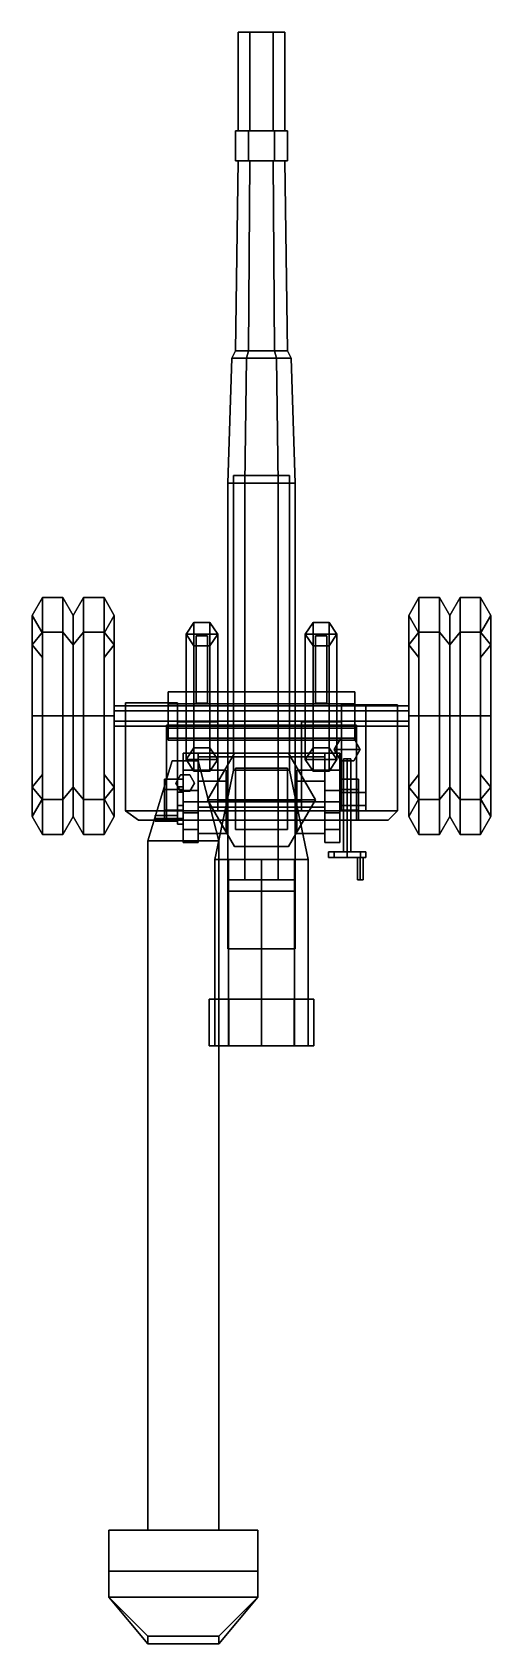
# Model space of a CAD drawing. Header units: millimetres. Extents: x -1.23 to 7, y -4.76 to 3.89.
# Drawn here: x -1.23 to 1.23, y -4.76 to 3.89 of the extents above.
import ezdxf

# ---------------------------------------------------------------- set-up
doc = ezdxf.new("R2010")
doc.units = ezdxf.units.MM
for name, color, linetype in [('gun', 1, 'Continuous'), ('shield', 4, 'Continuous'), ('sleeve', 5, 'Continuous'), ('support', 6, 'Continuous'), ('turret', 3, 'Continuous'), ('wheels', 2, 'Continuous')]:
    doc.layers.add(name, color=color, linetype=linetype)

msp = doc.modelspace()

# ---------------------------------------------------------------- linework, layer by layer
for points in [[(-0.3625, 0.7222, 0.9754), (-0.405, 0.6596, 0.9368), (-0.405, -0.0129, 2.0259), (-0.3625, 0.0498, 2.0646)], [(-0.3625, 0.7222, 0.9754), (-0.2775, 0.7222, 0.9754), (-0.235, 0.6596, 0.9368), (-0.405, 0.6596, 0.9368)], [(-0.2775, 0.7222, 0.9754), (-0.3625, 0.7222, 0.9754), (-0.3625, 0.0498, 2.0646), (-0.2775, 0.0498, 2.0646)], [(-0.235, 0.6596, 0.9368), (-0.2775, 0.7222, 0.9754), (-0.2775, 0.0498, 2.0646), (-0.235, -0.0129, 2.0259)], [(0.2775, 0.7222, 0.9754), (0.235, 0.6596, 0.9368), (0.235, -0.0129, 2.0259), (0.2775, 0.0498, 2.0646)], [(0.2775, 0.7222, 0.9754), (0.3625, 0.7222, 0.9754), (0.405, 0.6596, 0.9368), (0.235, 0.6596, 0.9368)], [(0.3625, 0.7222, 0.9754), (0.2775, 0.7222, 0.9754), (0.2775, 0.0498, 2.0646), (0.3625, 0.0498, 2.0646)], [(0.405, 0.6596, 0.9368), (0.3625, 0.7222, 0.9754), (0.3625, 0.0498, 2.0646), (0.405, -0.0129, 2.0259)], [(-0.405, 0.6596, 0.9368), (-0.3625, 0.5969, 0.8981), (-0.3625, -0.0755, 1.9873), (-0.405, -0.0129, 2.0259)], [(-0.405, 0.6596, 0.9368), (-0.235, 0.6596, 0.9368), (-0.2775, 0.5969, 0.8981), (-0.3625, 0.5969, 0.8981)], [(-0.29, 0.65, 0.93), (-0.29, 0.65, 0.83), (-0.35, 0.65, 0.83), (-0.35, 0.65, 0.93)], [(-0.35, 0.65, 0.83), (-0.35, 0.35, 0.65), (-0.35, 0.29, 0.76), (-0.35, 0.65, 0.93)], [(-0.29, 0.65, 0.83), (-0.29, 0.35, 0.65), (-0.35, 0.35, 0.65), (-0.35, 0.65, 0.83)], [(-0.35, 0.65, 0.93), (-0.35, 0.29, 0.76), (-0.29, 0.29, 0.76), (-0.29, 0.65, 0.93)], [(-0.29, 0.29, 0.76), (-0.29, 0.35, 0.65), (-0.29, 0.65, 0.83), (-0.29, 0.65, 0.93)], [(-0.2775, 0.5969, 0.8981), (-0.235, 0.6596, 0.9368), (-0.235, -0.0129, 2.0259), (-0.2775, -0.0755, 1.9873)], [(0.235, 0.6596, 0.9368), (0.2775, 0.5969, 0.8981), (0.2775, -0.0755, 1.9873), (0.235, -0.0129, 2.0259)], [(0.235, 0.6596, 0.9368), (0.405, 0.6596, 0.9368), (0.3625, 0.5969, 0.8981), (0.2775, 0.5969, 0.8981)], [(0.29, 0.65, 0.93), (0.29, 0.29, 0.76), (0.35, 0.29, 0.76), (0.35, 0.65, 0.93)], [(0.35, 0.65, 0.93), (0.35, 0.65, 0.83), (0.29, 0.65, 0.83), (0.29, 0.65, 0.93)], [(0.29, 0.65, 0.83), (0.29, 0.35, 0.65), (0.29, 0.29, 0.76), (0.29, 0.65, 0.93)], [(0.35, 0.65, 0.83), (0.35, 0.35, 0.65), (0.29, 0.35, 0.65), (0.29, 0.65, 0.83)], [(0.35, 0.29, 0.76), (0.35, 0.35, 0.65), (0.35, 0.65, 0.83), (0.35, 0.65, 0.93)], [(0.3625, 0.5969, 0.8981), (0.405, 0.6596, 0.9368), (0.405, -0.0129, 2.0259), (0.3625, -0.0755, 1.9873)], [(-0.3625, 0.5969, 0.8981), (-0.2775, 0.5969, 0.8981), (-0.2775, -0.0755, 1.9873), (-0.3625, -0.0755, 1.9873)], [(0.2775, 0.5969, 0.8981), (0.3625, 0.5969, 0.8981), (0.3625, -0.0755, 1.9873), (0.2775, -0.0755, 1.9873)], [(0.5, 0.285, 0.7626), (0.5, 0.35, 0.65), (-0.5, 0.35, 0.65), (-0.5, 0.285, 0.7626)], [(0.5, 0.35, 0.65), (0.5, 0.285, 0.5374), (-0.5, 0.285, 0.5374), (-0.5, 0.35, 0.65)], [(-0.5, 0.155, 0.7626), (-0.5, 0.285, 0.7626), (-0.5, 0.35, 0.65), (-0.5, 0.09, 0.65)], [(-0.5, 0.09, 0.65), (-0.5, 0.35, 0.65), (-0.5, 0.285, 0.5374), (-0.5, 0.155, 0.5374)], [(0.5, 0.09, 0.65), (0.5, 0.35, 0.65), (0.5, 0.285, 0.7626), (0.5, 0.155, 0.7626)], [(0.5, 0.155, 0.5374), (0.5, 0.285, 0.5374), (0.5, 0.35, 0.65), (0.5, 0.09, 0.65)], [(0.5, 0.155, 0.7626), (0.5, 0.285, 0.7626), (-0.5, 0.285, 0.7626), (-0.5, 0.155, 0.7626)], [(0.5, 0.285, 0.5374), (0.5, 0.155, 0.5374), (-0.5, 0.155, 0.5374), (-0.5, 0.285, 0.5374)], [(-0.51, 0.17, 0.51), (-0.51, -0.34, 0.51), (-0.51, -0.34, 0.64), (-0.51, 0.1, 0.64)], [(0.51, 0.1, 0.64), (0.51, 0.17, 0.51), (-0.51, 0.17, 0.51), (-0.51, 0.1, 0.64)], [(0.51, 0.17, 0.51), (0.51, -0.34, 0.51), (-0.51, -0.34, 0.51), (-0.51, 0.17, 0.51)], [(-0.51, 0.1, 0.64), (-0.51, -0.34, 0.64), (0.51, -0.34, 0.64), (0.51, 0.1, 0.64)], [(0.5, 0.09, 0.65), (0.5, 0.155, 0.7626), (-0.5, 0.155, 0.7626), (-0.5, 0.09, 0.65)], [(0.5, 0.155, 0.5374), (0.5, 0.09, 0.65), (-0.5, 0.09, 0.65), (-0.5, 0.155, 0.5374)], [(0.425, 0.1006, 0.64), (0.39, 0.04, 0.64), (0.39, 0.04, 1.22), (0.425, 0.1006, 1.22)], [(0.39, 0.04, 1.22), (0.53, 0.04, 1.22), (0.495, 0.1006, 1.22), (0.425, 0.1006, 1.22)], [(0.495, 0.1006, 0.64), (0.425, 0.1006, 0.64), (0.425, 0.1006, 1.22), (0.495, 0.1006, 1.22)], [(0.53, 0.04, 0.64), (0.495, 0.1006, 0.64), (0.495, 0.1006, 1.22), (0.53, 0.04, 1.22)], [(0.51, -0.34, 0.64), (0.51, -0.34, 0.51), (0.51, 0.17, 0.51), (0.51, 0.1, 0.64)], [(-0.405, -0.0129, 2.0259), (-0.235, -0.0129, 2.0259), (-0.2775, 0.0498, 2.0646), (-0.3625, 0.0498, 2.0646)], [(0.235, -0.0129, 2.0259), (0.405, -0.0129, 2.0259), (0.3625, 0.0498, 2.0646), (0.2775, 0.0498, 2.0646)], [(0.39, 0.04, 0.64), (0.425, -0.0206, 0.64), (0.425, -0.0206, 1.22), (0.39, 0.04, 1.22)], [(0.425, -0.0206, 1.22), (0.495, -0.0206, 1.22), (0.53, 0.04, 1.22), (0.39, 0.04, 1.22)], [(0.495, -0.0206, 0.64), (0.53, 0.04, 0.64), (0.53, 0.04, 1.22), (0.495, -0.0206, 1.22)], [(0.53, 0.04, 0.64), (0.51, 0.0746, 0.64), (0.51, 0.0054, 0.64)], [(-0.3625, -0.0755, 1.9873), (-0.2775, -0.0755, 1.9873), (-0.235, -0.0129, 2.0259), (-0.405, -0.0129, 2.0259)], [(0.14, -0.06, 0.8), (0.14, -0.06, 0.64), (-0.14, -0.06, 0.64), (-0.14, -0.06, 0.8)], [(-0.14, -0.06, 0.64), (-0.14, -0.39, 0.64), (-0.14, -0.39, 0.8), (-0.14, -0.06, 0.8)], [(0.14, -0.06, 0.64), (0.14, -0.39, 0.64), (-0.14, -0.39, 0.64), (-0.14, -0.06, 0.64)], [(-0.14, -0.06, 0.8), (-0.14, -0.39, 0.8), (0.14, -0.39, 0.8), (0.14, -0.06, 0.8)], [(0.14, -0.39, 0.8), (0.14, -0.39, 0.64), (0.14, -0.06, 0.64), (0.14, -0.06, 0.8)], [(0.2775, -0.0755, 1.9873), (0.3625, -0.0755, 1.9873), (0.405, -0.0129, 2.0259), (0.235, -0.0129, 2.0259)], [(0.425, -0.0206, 0.64), (0.495, -0.0206, 0.64), (0.495, -0.0206, 1.22), (0.425, -0.0206, 1.22)], [(0.46, -0.01, 1.17), (0.44, -0.01, 1.15), (0.44, -0.51, 1.15), (0.46, -0.51, 1.17)], [(0.44, -0.01, 1.15), (0.46, -0.01, 1.13), (0.46, -0.51, 1.13), (0.44, -0.51, 1.15)], [(0.48, -0.01, 1.15), (0.46, -0.01, 1.17), (0.46, -0.51, 1.17), (0.48, -0.51, 1.15)], [(0.46, -0.01, 1.13), (0.48, -0.01, 1.15), (0.48, -0.51, 1.15), (0.46, -0.51, 1.13)], [(-0.42, -0.1893, 1.2207), (-0.42, -0.16, 1.15), (-0.45, -0.16, 1.15), (-0.45, -0.1893, 1.2207)], [(-0.42, -0.16, 1.15), (-0.42, -0.1893, 1.0793), (-0.45, -0.1893, 1.0793), (-0.45, -0.16, 1.15)], [(-0.45, -0.26, 1.25), (-0.45, -0.1893, 1.2207), (-0.45, -0.16, 1.15), (-0.45, -0.3307, 1.2207)], [(-0.45, -0.3307, 1.2207), (-0.45, -0.16, 1.15), (-0.45, -0.1893, 1.0793), (-0.45, -0.36, 1.15)], [(-0.42, -0.26, 1.25), (-0.42, -0.1893, 1.2207), (-0.45, -0.1893, 1.2207), (-0.45, -0.26, 1.25)], [(-0.42, -0.1893, 1.0793), (-0.42, -0.26, 1.05), (-0.45, -0.26, 1.05), (-0.45, -0.1893, 1.0793)], [(-0.45, -0.36, 1.15), (-0.45, -0.1893, 1.0793), (-0.45, -0.26, 1.05), (-0.45, -0.3307, 1.0793)], [(-0.45, -0.33, 1.165), (-0.45, -0.315, 1.15), (-0.57, -0.315, 1.15), (-0.57, -0.33, 1.165)], [(-0.45, -0.315, 1.15), (-0.45, -0.33, 1.135), (-0.57, -0.33, 1.135), (-0.57, -0.315, 1.15)], [(-0.57, -0.345, 1.15), (-0.57, -0.33, 1.165), (-0.57, -0.315, 1.15), (-0.57, -0.33, 1.135)], [(-0.45, -0.345, 1.15), (-0.45, -0.33, 1.165), (-0.57, -0.33, 1.165), (-0.57, -0.345, 1.15)], [(-0.45, -0.33, 1.135), (-0.45, -0.345, 1.15), (-0.57, -0.345, 1.15), (-0.57, -0.33, 1.135)], [(-0.51, -0.34, 0.64), (-0.51, -0.34, 0.51), (0.51, -0.34, 0.51), (0.51, -0.34, 0.64)], [(-0.42, -0.3307, 1.2207), (-0.42, -0.26, 1.25), (-0.45, -0.26, 1.25), (-0.45, -0.3307, 1.2207)], [(-0.42, -0.26, 1.05), (-0.42, -0.3307, 1.0793), (-0.45, -0.3307, 1.0793), (-0.45, -0.26, 1.05)], [(-0.42, -0.36, 1.15), (-0.42, -0.3307, 1.2207), (-0.45, -0.3307, 1.2207), (-0.45, -0.36, 1.15)], [(-0.42, -0.3307, 1.0793), (-0.42, -0.36, 1.15), (-0.45, -0.36, 1.15), (-0.45, -0.3307, 1.0793)], [(-0.14, -0.39, 0.8), (-0.14, -0.39, 0.64), (0.14, -0.39, 0.64), (0.14, -0.39, 0.8)], [(0.36, -0.51, 1.15), (0.3893, -0.51, 1.0793), (0.3893, -0.54, 1.0793), (0.36, -0.54, 1.15)], [(0.3893, -0.51, 1.2207), (0.36, -0.51, 1.15), (0.36, -0.54, 1.15), (0.3893, -0.54, 1.2207)], [(0.3893, -0.51, 1.0793), (0.46, -0.51, 1.05), (0.46, -0.54, 1.05), (0.3893, -0.54, 1.0793)], [(0.46, -0.51, 1.25), (0.3893, -0.51, 1.2207), (0.3893, -0.54, 1.2207), (0.46, -0.54, 1.25)], [(0.46, -0.51, 1.05), (0.5307, -0.51, 1.0793), (0.5307, -0.54, 1.0793), (0.46, -0.54, 1.05)], [(0.5307, -0.51, 1.2207), (0.46, -0.51, 1.25), (0.46, -0.54, 1.25), (0.5307, -0.54, 1.2207)], [(0.5307, -0.51, 1.0793), (0.56, -0.51, 1.15), (0.56, -0.54, 1.15), (0.5307, -0.54, 1.0793)], [(0.56, -0.51, 1.15), (0.5307, -0.51, 1.2207), (0.5307, -0.54, 1.2207), (0.56, -0.54, 1.15)], [(0.5307, -0.54, 1.2207), (0.36, -0.54, 1.15), (0.3893, -0.54, 1.0793), (0.56, -0.54, 1.15)], [(0.46, -0.54, 1.25), (0.3893, -0.54, 1.2207), (0.36, -0.54, 1.15), (0.5307, -0.54, 1.2207)], [(0.56, -0.54, 1.15), (0.3893, -0.54, 1.0793), (0.46, -0.54, 1.05), (0.5307, -0.54, 1.0793)], [(0.515, -0.54, 1.15), (0.53, -0.54, 1.135), (0.53, -0.66, 1.135), (0.515, -0.66, 1.15)], [(0.53, -0.54, 1.165), (0.515, -0.54, 1.15), (0.515, -0.66, 1.15), (0.53, -0.66, 1.165)], [(0.53, -0.54, 1.135), (0.545, -0.54, 1.15), (0.545, -0.66, 1.15), (0.53, -0.66, 1.135)], [(0.545, -0.54, 1.15), (0.53, -0.54, 1.165), (0.53, -0.66, 1.165), (0.545, -0.66, 1.15)], [(0.545, -0.66, 1.15), (0.53, -0.66, 1.165), (0.515, -0.66, 1.15), (0.53, -0.66, 1.135)]]:
    msp.add_3dface(points)
at = {"layer": 'gun'}
for points in [[(-0.0625, 3.89, 1.6383), (-0.125, 3.89, 1.53), (-0.125, 3.36, 1.53), (-0.0625, 3.36, 1.6383)], [(-0.125, 3.89, 1.53), (-0.0625, 3.89, 1.4217), (-0.0625, 3.36, 1.4217), (-0.125, 3.36, 1.53)], [(-0.0625, 3.89, 1.6383), (-0.125, 3.89, 1.53), (-0.125, 3.36, 1.53), (-0.0625, 3.36, 1.6383)], [(-0.125, 3.89, 1.53), (-0.0625, 3.89, 1.4217), (-0.0625, 3.36, 1.4217), (-0.125, 3.36, 1.53)], [(-0.125, 3.89, 1.53), (-0.0625, 3.89, 1.6383), (-0.0625, 3.36, 1.6383), (-0.125, 3.36, 1.53)], [(-0.0625, 3.89, 1.4217), (-0.125, 3.89, 1.53), (-0.125, 3.36, 1.53), (-0.0625, 3.36, 1.4217)], [(0.0625, 3.89, 1.6383), (-0.0625, 3.89, 1.6383), (-0.0625, 3.36, 1.6383), (0.0625, 3.36, 1.6383)], [(-0.0625, 3.89, 1.4217), (0.0625, 3.89, 1.4217), (0.0625, 3.36, 1.4217), (-0.0625, 3.36, 1.4217)], [(-0.0625, 3.89, 1.4217), (0.0625, 3.89, 1.4217), (0.0625, 3.36, 1.4217), (-0.0625, 3.36, 1.4217)], [(0.0625, 3.89, 1.6383), (-0.0625, 3.89, 1.6383), (-0.0625, 3.36, 1.6383), (0.0625, 3.36, 1.6383)], [(0.0625, 3.89, 1.4217), (-0.0625, 3.89, 1.4217), (-0.0625, 3.36, 1.4217), (0.0625, 3.36, 1.4217)], [(-0.0625, 3.89, 1.6383), (0.0625, 3.89, 1.6383), (0.0625, 3.36, 1.6383), (-0.0625, 3.36, 1.6383)], [(0.125, 3.89, 1.53), (0.0625, 3.89, 1.6383), (0.0625, 3.36, 1.6383), (0.125, 3.36, 1.53)], [(0.0625, 3.89, 1.4217), (0.125, 3.89, 1.53), (0.125, 3.36, 1.53), (0.0625, 3.36, 1.4217)], [(0.125, 3.89, 1.53), (0.0625, 3.89, 1.6383), (0.0625, 3.36, 1.6383), (0.125, 3.36, 1.53)], [(0.0625, 3.89, 1.4217), (0.125, 3.89, 1.53), (0.125, 3.36, 1.53), (0.0625, 3.36, 1.4217)], [(0.0625, 3.89, 1.6383), (0.125, 3.89, 1.53), (0.125, 3.36, 1.53), (0.0625, 3.36, 1.6383)], [(0.125, 3.89, 1.53), (0.0625, 3.89, 1.4217), (0.0625, 3.36, 1.4217), (0.125, 3.36, 1.53)], [(-0.07, 3.36, 1.6512), (-0.14, 3.36, 1.53), (-0.14, 3.2, 1.53), (-0.07, 3.2, 1.6512)], [(-0.14, 3.36, 1.53), (-0.07, 3.36, 1.4088), (-0.07, 3.2, 1.4088), (-0.14, 3.2, 1.53)], [(0.14, 3.36, 1.53), (-0.14, 3.36, 1.53), (-0.07, 3.36, 1.6512), (0.07, 3.36, 1.6512)], [(0.07, 3.36, 1.4088), (-0.07, 3.36, 1.4088), (-0.14, 3.36, 1.53), (0.14, 3.36, 1.53)], [(0.07, 3.36, 1.6512), (-0.07, 3.36, 1.6512), (-0.07, 3.2, 1.6512), (0.07, 3.2, 1.6512)], [(-0.07, 3.36, 1.4088), (0.07, 3.36, 1.4088), (0.07, 3.2, 1.4088), (-0.07, 3.2, 1.4088)], [(0.14, 3.36, 1.53), (0.07, 3.36, 1.6512), (0.07, 3.2, 1.6512), (0.14, 3.2, 1.53)], [(0.07, 3.36, 1.4088), (0.14, 3.36, 1.53), (0.14, 3.2, 1.53), (0.07, 3.2, 1.4088)], [(-0.0625, 3.2, 1.6383), (-0.125, 3.2, 1.53), (-0.14, 2.18, 1.53), (-0.07, 2.18, 1.6512)], [(-0.125, 3.2, 1.53), (-0.0625, 3.2, 1.4217), (-0.07, 2.18, 1.4088), (-0.14, 2.18, 1.53)], [(0.07, 3.2, 1.6512), (-0.07, 3.2, 1.6512), (-0.14, 3.2, 1.53), (0.14, 3.2, 1.53)], [(0.14, 3.2, 1.53), (-0.14, 3.2, 1.53), (-0.07, 3.2, 1.4088), (0.07, 3.2, 1.4088)], [(0.0625, 3.2, 1.6383), (-0.0625, 3.2, 1.6383), (-0.07, 2.18, 1.6512), (0.07, 2.18, 1.6512)], [(-0.0625, 3.2, 1.4217), (0.0625, 3.2, 1.4217), (0.07, 2.18, 1.4088), (-0.07, 2.18, 1.4088)], [(0.125, 3.2, 1.53), (0.0625, 3.2, 1.6383), (0.07, 2.18, 1.6512), (0.14, 2.18, 1.53)], [(0.0625, 3.2, 1.4217), (0.125, 3.2, 1.53), (0.14, 2.18, 1.53), (0.07, 2.18, 1.4088)], [(-0.07, 2.18, 1.6512), (-0.14, 2.18, 1.53), (-0.16, 2.14, 1.53), (-0.08, 2.14, 1.6686)], [(-0.14, 2.18, 1.53), (-0.07, 2.18, 1.4088), (-0.08, 2.14, 1.3914), (-0.16, 2.14, 1.53)], [(0.07, 2.18, 1.6512), (-0.07, 2.18, 1.6512), (-0.08, 2.14, 1.6686), (0.08, 2.14, 1.6686)], [(-0.07, 2.18, 1.4088), (0.07, 2.18, 1.4088), (0.08, 2.14, 1.3914), (-0.08, 2.14, 1.3914)], [(0.14, 2.18, 1.53), (0.07, 2.18, 1.6512), (0.08, 2.14, 1.6686), (0.16, 2.14, 1.53)], [(0.07, 2.18, 1.4088), (0.14, 2.18, 1.53), (0.16, 2.14, 1.53), (0.08, 2.14, 1.3914)], [(-0.08, 2.14, 1.6686), (-0.16, 2.14, 1.53), (-0.18, 1.47, 1.53), (-0.09, 1.47, 1.6859)], [(-0.16, 2.14, 1.53), (-0.08, 2.14, 1.3914), (-0.09, 1.47, 1.3741), (-0.18, 1.47, 1.53)], [(0.08, 2.14, 1.6686), (-0.08, 2.14, 1.6686), (-0.09, 1.47, 1.6859), (0.09, 1.47, 1.6859)], [(-0.08, 2.14, 1.3914), (0.08, 2.14, 1.3914), (0.09, 1.47, 1.3741), (-0.09, 1.47, 1.3741)], [(0.16, 2.14, 1.53), (0.08, 2.14, 1.6686), (0.09, 1.47, 1.6859), (0.18, 1.47, 1.53)], [(0.08, 2.14, 1.3914), (0.16, 2.14, 1.53), (0.18, 1.47, 1.53), (0.09, 1.47, 1.3741)], [(-0.09, 1.47, 1.6859), (-0.18, 1.47, 1.53), (-0.18, -0.66, 1.53), (-0.09, -0.66, 1.6859)], [(-0.18, 1.47, 1.53), (-0.09, 1.47, 1.3741), (-0.09, -0.66, 1.3741), (-0.18, -0.66, 1.53)], [(0.09, 1.47, 1.6859), (-0.09, 1.47, 1.6859), (-0.09, -0.66, 1.6859), (0.09, -0.66, 1.6859)], [(-0.09, 1.47, 1.3741), (0.09, 1.47, 1.3741), (0.09, -0.66, 1.3741), (-0.09, -0.66, 1.3741)], [(0.18, 1.47, 1.53), (0.09, 1.47, 1.6859), (0.09, -0.66, 1.6859), (0.18, -0.66, 1.53)], [(0.09, 1.47, 1.3741), (0.18, 1.47, 1.53), (0.18, -0.66, 1.53), (0.09, -0.66, 1.3741)], [(-0.18, -0.66, 1.32), (-0.18, -0.72, 1.32), (-0.18, -0.72, 1.78), (-0.18, -0.66, 1.69)], [(0.18, -0.66, 1.69), (0.18, -0.66, 1.32), (-0.18, -0.66, 1.32), (-0.18, -0.66, 1.69)], [(0.18, -0.66, 1.32), (0.18, -0.72, 1.32), (-0.18, -0.72, 1.32), (-0.18, -0.66, 1.32)], [(-0.18, -0.66, 1.69), (-0.18, -0.72, 1.78), (0.18, -0.72, 1.78), (0.18, -0.66, 1.69)], [(0.18, -0.72, 1.78), (0.18, -0.72, 1.32), (0.18, -0.66, 1.32), (0.18, -0.66, 1.69)], [(-0.18, -0.72, 1.32), (-0.18, -1.03, 1.32), (-0.18, -1.03, 1.78), (-0.18, -0.72, 1.78)], [(-0.18, -0.72, 1.78), (-0.18, -1.03, 1.78), (0.18, -1.03, 1.78), (0.18, -0.72, 1.78)], [(0.18, -0.72, 1.32), (0.18, -1.03, 1.32), (-0.18, -1.03, 1.32), (-0.18, -0.72, 1.32)], [(0.18, -1.03, 1.78), (0.18, -1.03, 1.32), (0.18, -0.72, 1.32), (0.18, -0.72, 1.78)], [(-0.18, -1.03, 1.78), (-0.18, -1.03, 1.32), (0.18, -1.03, 1.32), (0.18, -1.03, 1.78)]]:
    msp.add_3dface(points, dxfattribs=at)
at = {"layer": 'shield'}
for points in [[(-0.45, -0.29, 1.93), (-0.73, -0.29, 1.93), (-0.73, 0.29, 0.94), (-0.45, 0.29, 0.94)], [(-0.45, 0.29, 0.94), (-0.73, 0.29, 0.94), (-0.73, -0.29, 1.93), (-0.45, -0.29, 1.93)], [(0.56, -0.1901, 1.7599), (0.43, -0.1901, 1.7599), (0.43, 0.28, 0.96), (0.56, 0.28, 0.96)], [(0.56, 0.28, 0.96), (0.43, 0.28, 0.96), (0.43, -0.1901, 1.7599), (0.56, -0.1901, 1.7599)], [(0.73, -0.29, 1.93), (0.56, -0.29, 1.93), (0.56, 0.28, 0.96), (0.73, 0.28, 0.96)], [(0.73, 0.28, 0.96), (0.56, 0.28, 0.96), (0.56, -0.29, 1.93), (0.73, -0.29, 1.93)], [(-0.235, 0.1877, 1.115), (-0.45, 0.1873, 1.1154), (-0.45, -0.29, 1.93), (-0.235, -0.29, 1.93)], [(-0.235, -0.29, 1.93), (-0.45, -0.29, 1.93), (-0.45, 0.1873, 1.1154), (-0.235, 0.1877, 1.115)], [(0.43, -0.29, 1.93), (0.215, -0.29, 1.93), (0.215, 0.1873, 1.1154), (0.43, 0.1885, 1.1157)], [(0.43, 0.1885, 1.1157), (0.215, 0.1873, 1.1154), (0.215, -0.29, 1.93), (0.43, -0.29, 1.93)], [(0.215, -0.2382, 1.8416), (-0.235, -0.2381, 1.8414), (-0.235, -0.29, 1.93), (0.215, -0.29, 1.93)], [(0.215, -0.29, 1.93), (-0.235, -0.29, 1.93), (-0.235, -0.2381, 1.8414), (0.215, -0.2382, 1.8416)], [(0.68, -0.34, 2.02), (-0.66, -0.34, 2.02), (-0.73, -0.29, 1.93), (0.73, -0.29, 1.93)], [(0.73, -0.29, 1.93), (-0.73, -0.29, 1.93), (-0.66, -0.34, 2.02), (0.68, -0.34, 2.02)], [(0.56, -0.2604, 1.8797), (0.43, -0.2604, 1.8797), (0.43, -0.29, 1.93), (0.56, -0.29, 1.93)], [(0.56, -0.29, 1.93), (0.43, -0.29, 1.93), (0.43, -0.2604, 1.8797), (0.56, -0.2604, 1.8797)]]:
    msp.add_3dface(points, dxfattribs=at)
at = {"layer": 'sleeve'}
for points in [[(-0.15, 1.51, 1.12), (-0.15, -0.07, 1.12), (-0.15, -0.07, 1.35), (-0.15, 1.51, 1.35)], [(0.15, 1.51, 1.35), (0.15, 1.51, 1.12), (-0.15, 1.51, 1.12), (-0.15, 1.51, 1.35)], [(0.15, 1.51, 1.12), (0.15, -0.07, 1.12), (-0.15, -0.07, 1.12), (-0.15, 1.51, 1.12)], [(-0.15, 1.51, 1.35), (-0.15, -0.07, 1.35), (0.15, -0.07, 1.35), (0.15, 1.51, 1.35)], [(0.15, -0.07, 1.35), (0.15, -0.07, 1.12), (0.15, 1.51, 1.12), (0.15, 1.51, 1.35)], [(-0.19, -0.13, 1.59), (-0.19, -0.07, 1.26), (-0.34, -0.07, 1.26), (-0.34, -0.13, 1.59)], [(-0.34, -0.07, 1.26), (-0.34, -0.41, 1.26), (-0.34, -0.41, 1.59), (-0.34, -0.13, 1.59)], [(-0.19, -0.07, 1.26), (-0.19, -0.41, 1.26), (-0.34, -0.41, 1.26), (-0.34, -0.07, 1.26)], [(-0.15, -0.07, 1.12), (-0.25, -0.55, 1.12), (-0.25, -0.55, 1.35), (-0.15, -0.07, 1.35)], [(0.15, -0.07, 1.12), (0.25, -0.55, 1.12), (-0.25, -0.55, 1.12), (-0.15, -0.07, 1.12)], [(-0.15, -0.07, 1.35), (-0.25, -0.55, 1.35), (0.25, -0.55, 1.35), (0.15, -0.07, 1.35)], [(-0.19, -0.41, 1.59), (-0.19, -0.41, 1.26), (-0.19, -0.07, 1.26), (-0.19, -0.13, 1.59)], [(0.25, -0.55, 1.35), (0.25, -0.55, 1.12), (0.15, -0.07, 1.12), (0.15, -0.07, 1.35)], [(0.34, -0.07, 1.26), (0.34, -0.41, 1.26), (0.19, -0.41, 1.26), (0.19, -0.07, 1.26)], [(0.34, -0.13, 1.59), (0.34, -0.07, 1.26), (0.19, -0.07, 1.26), (0.19, -0.13, 1.59)], [(0.19, -0.07, 1.26), (0.19, -0.41, 1.26), (0.19, -0.41, 1.59), (0.19, -0.13, 1.59)], [(0.34, -0.41, 1.59), (0.34, -0.41, 1.26), (0.34, -0.07, 1.26), (0.34, -0.13, 1.59)], [(-0.42, -0.175, 1.5553), (-0.42, -0.12, 1.46), (-0.52, -0.12, 1.46), (-0.52, -0.175, 1.5553)], [(-0.42, -0.12, 1.46), (-0.42, -0.175, 1.3647), (-0.52, -0.175, 1.3647), (-0.52, -0.12, 1.46)], [(-0.52, -0.285, 1.5553), (-0.52, -0.175, 1.5553), (-0.52, -0.12, 1.46), (-0.52, -0.34, 1.46)], [(-0.52, -0.34, 1.46), (-0.52, -0.12, 1.46), (-0.52, -0.175, 1.3647), (-0.52, -0.285, 1.3647)], [(-0.34, -0.13, 1.59), (-0.34, -0.41, 1.59), (-0.19, -0.41, 1.59), (-0.19, -0.13, 1.59)], [(0.19, -0.13, 1.59), (0.19, -0.41, 1.59), (0.34, -0.41, 1.59), (0.34, -0.13, 1.59)], [(0.42, -0.175, 1.3647), (0.42, -0.12, 1.46), (0.52, -0.12, 1.46), (0.52, -0.175, 1.3647)], [(0.42, -0.12, 1.46), (0.42, -0.175, 1.5553), (0.52, -0.175, 1.5553), (0.52, -0.12, 1.46)], [(0.52, -0.12, 1.46), (0.52, -0.34, 1.46), (0.52, -0.285, 1.3647), (0.52, -0.175, 1.3647)], [(0.52, -0.175, 1.5553), (0.52, -0.285, 1.5553), (0.52, -0.34, 1.46), (0.52, -0.12, 1.46)], [(-0.42, -0.285, 1.5553), (-0.42, -0.175, 1.5553), (-0.52, -0.175, 1.5553), (-0.52, -0.285, 1.5553)], [(-0.42, -0.175, 1.3647), (-0.42, -0.285, 1.3647), (-0.52, -0.285, 1.3647), (-0.52, -0.175, 1.3647)], [(0.42, -0.285, 1.3647), (0.42, -0.175, 1.3647), (0.52, -0.175, 1.3647), (0.52, -0.285, 1.3647)], [(0.42, -0.175, 1.5553), (0.42, -0.285, 1.5553), (0.52, -0.285, 1.5553), (0.52, -0.175, 1.5553)], [(-0.42, -0.34, 1.46), (-0.42, -0.285, 1.5553), (-0.52, -0.285, 1.5553), (-0.52, -0.34, 1.46)], [(-0.42, -0.285, 1.3647), (-0.42, -0.34, 1.46), (-0.52, -0.34, 1.46), (-0.52, -0.285, 1.3647)], [(0.42, -0.34, 1.46), (0.42, -0.285, 1.3647), (0.52, -0.285, 1.3647), (0.52, -0.34, 1.46)], [(0.42, -0.285, 1.5553), (0.42, -0.34, 1.46), (0.52, -0.34, 1.46), (0.52, -0.285, 1.5553)], [(-0.34, -0.41, 1.59), (-0.34, -0.41, 1.26), (-0.19, -0.41, 1.26), (-0.19, -0.41, 1.59)], [(0.19, -0.41, 1.59), (0.19, -0.41, 1.26), (0.34, -0.41, 1.26), (0.34, -0.41, 1.59)], [(-0.25, -0.55, 1.35), (-0.25, -0.55, 1.12), (0.25, -0.55, 1.12), (0.25, -0.55, 1.35)], [(-0.25, -0.55, 1.35), (-0.1768, -0.55, 1.2032), (-0.1768, -1.55, 1.2032), (-0.25, -1.55, 1.35)], [(-0.1768, -0.55, 1.2032), (-0.25, -0.55, 1.35), (-0.25, -1.55, 1.35), (-0.1768, -1.55, 1.2032)], [(-0.1768, -0.55, 1.2032), (0, -0.55, 1.13), (0, -1.55, 1.13), (-0.1768, -1.55, 1.2032)], [(0, -0.55, 1.13), (-0.1768, -0.55, 1.2032), (-0.1768, -1.55, 1.2032), (0, -1.55, 1.13)], [(0, -0.55, 1.13), (0.1768, -0.55, 1.2032), (0.1768, -1.55, 1.2032), (0, -1.55, 1.13)], [(0.1768, -0.55, 1.2032), (0, -0.55, 1.13), (0, -1.55, 1.13), (0.1768, -1.55, 1.2032)], [(0.1768, -0.55, 1.2032), (0.25, -0.55, 1.35), (0.25, -1.55, 1.35), (0.1768, -1.55, 1.2032)], [(0.25, -0.55, 1.35), (0.1768, -0.55, 1.2032), (0.1768, -1.55, 1.2032), (0.25, -1.55, 1.35)], [(-0.28, -1.3, 1.07), (-0.28, -1.55, 1.07), (-0.28, -1.55, 1.35), (-0.28, -1.3, 1.35)], [(-0.25, -1.3, 1.35), (-0.25, -1.3, 1.07), (-0.28, -1.3, 1.07), (-0.28, -1.3, 1.35)], [(-0.25, -1.3, 1.07), (-0.25, -1.55, 1.07), (-0.28, -1.55, 1.07), (-0.28, -1.3, 1.07)], [(-0.28, -1.3, 1.35), (-0.28, -1.55, 1.35), (-0.25, -1.55, 1.35), (-0.25, -1.3, 1.35)], [(-0.1768, -1.2984, 1.2032), (-0.175, -1.3, 1.07), (-0.25, -1.3, 1.07), (-0.25, -1.3, 1.35)], [(-0.175, -1.3, 1.07), (-0.175, -1.55, 1.07), (-0.25, -1.55, 1.07), (-0.25, -1.3, 1.07)], [(0, -1.3, 1.13), (0, -1.3, 1.07), (-0.175, -1.3, 1.07), (-0.1768, -1.2984, 1.2032)], [(0, -1.3, 1.07), (0, -1.55, 1.07), (-0.175, -1.55, 1.07), (-0.175, -1.3, 1.07)], [(0.1768, -1.2982, 1.2032), (0.175, -1.3, 1.07), (0, -1.3, 1.07), (0, -1.3, 1.13)], [(0, -1.55, 1.07), (0, -1.3, 1.07), (0.175, -1.3, 1.07), (0.175, -1.55, 1.07)], [(0.25, -1.3, 1.35), (0.25, -1.3, 1.07), (0.175, -1.3, 1.07), (0.1768, -1.2982, 1.2032)], [(0.175, -1.55, 1.07), (0.175, -1.3, 1.07), (0.25, -1.3, 1.07), (0.25, -1.55, 1.07)], [(0.25, -1.55, 1.07), (0.25, -1.3, 1.07), (0.28, -1.3, 1.07), (0.28, -1.55, 1.07)], [(0.28, -1.55, 1.35), (0.28, -1.3, 1.35), (0.25, -1.3, 1.35), (0.25, -1.55, 1.35)], [(0.28, -1.3, 1.35), (0.28, -1.3, 1.07), (0.25, -1.3, 1.07), (0.25, -1.3, 1.35)], [(0.28, -1.55, 1.07), (0.28, -1.3, 1.07), (0.28, -1.3, 1.35), (0.28, -1.55, 1.35)], [(-0.28, -1.55, 1.35), (-0.28, -1.55, 1.07), (-0.25, -1.55, 1.07), (-0.25, -1.55, 1.35)], [(-0.25, -1.55, 1.35), (-0.25, -1.55, 1.07), (-0.175, -1.55, 1.07), (-0.1768, -1.55, 1.2032)], [(-0.1768, -1.55, 1.2032), (-0.175, -1.55, 1.07), (0, -1.55, 1.07), (0, -1.55, 1.13)], [(0, -1.55, 1.13), (0, -1.55, 1.07), (0.175, -1.55, 1.07), (0.1768, -1.55, 1.2032)], [(0.1768, -1.55, 1.2032), (0.175, -1.55, 1.07), (0.25, -1.55, 1.07), (0.25, -1.55, 1.35)], [(0.25, -1.55, 1.35), (0.25, -1.55, 1.07), (0.28, -1.55, 1.07), (0.28, -1.55, 1.35)]]:
    msp.add_3dface(points, dxfattribs=at)
at = {"layer": 'support'}
for points in [[(-0.3396, -0.0199, 0.35), (-0.2296, -0.4499, 0.35), (-0.6096, -0.4499, 0.35), (-0.4796, -0.0199, 0.35)], [(-0.6096, -0.4499, 0.45), (-0.2296, -0.4499, 0.45), (-0.3396, -0.0199, 0.45), (-0.4796, -0.0199, 0.45)], [(-0.4796, -0.0199, 0.35), (-0.6096, -0.4499, 0.35), (-0.6096, -0.4499, 0.45), (-0.4796, -0.0199, 0.45)], [(-0.3396, -0.0199, 0.66), (-0.2296, -0.4499, 0.66), (-0.6096, -0.4499, 0.66), (-0.4796, -0.0199, 0.66)], [(-0.6096, -0.4499, 0.76), (-0.2296, -0.4499, 0.76), (-0.3396, -0.0199, 0.76), (-0.4796, -0.0199, 0.76)], [(-0.4796, -0.0199, 0.66), (-0.6096, -0.4499, 0.66), (-0.6096, -0.4499, 0.76), (-0.4796, -0.0199, 0.76)], [(-0.4796, -0.0199, 0.45), (-0.3396, -0.0199, 0.45), (-0.3396, -0.0199, 0.35), (-0.4796, -0.0199, 0.35)], [(-0.4796, -0.0199, 0.76), (-0.3396, -0.0199, 0.76), (-0.3396, -0.0199, 0.66), (-0.4796, -0.0199, 0.66)], [(-0.3396, -0.0199, 0.45), (-0.2296, -0.4499, 0.45), (-0.2296, -0.4499, 0.35), (-0.3396, -0.0199, 0.35)], [(-0.3396, -0.0199, 0.76), (-0.2296, -0.4499, 0.76), (-0.2296, -0.4499, 0.66), (-0.3396, -0.0199, 0.66)], [(-0.4346, -0.0966, 0.45), (-0.4596, -0.1399, 0.45), (-0.4596, -0.1399, 0.66), (-0.4346, -0.0966, 0.66)], [(-0.4596, -0.1399, 0.45), (-0.4346, -0.1832, 0.45), (-0.4346, -0.1832, 0.66), (-0.4596, -0.1399, 0.66)], [(-0.3846, -0.0966, 0.45), (-0.4346, -0.0966, 0.45), (-0.4346, -0.0966, 0.66), (-0.3846, -0.0966, 0.66)], [(-0.3596, -0.1399, 0.45), (-0.3846, -0.0966, 0.45), (-0.3846, -0.0966, 0.66), (-0.3596, -0.1399, 0.66)], [(-0.3846, -0.1832, 0.45), (-0.3596, -0.1399, 0.45), (-0.3596, -0.1399, 0.66), (-0.3846, -0.1832, 0.66)], [(-0.4346, -0.1832, 0.45), (-0.3846, -0.1832, 0.45), (-0.3846, -0.1832, 0.66), (-0.4346, -0.1832, 0.66)], [(-0.6096, -0.4499, 0.35), (-0.6096, -4.1499), (-0.6096, -4.1499, 0.26), (-0.6096, -0.4499, 0.91)], [(-0.2296, -0.4499, 0.35), (-0.2296, -4.1499), (-0.6096, -4.1499), (-0.6096, -0.4499, 0.35)], [(-0.6096, -4.1499, 0.26), (-0.2296, -4.1499, 0.26), (-0.2296, -0.4499, 0.91), (-0.6096, -0.4499, 0.91)], [(-0.6096, -0.4499, 0.91), (-0.2296, -0.4499, 0.91), (-0.2296, -0.4499, 0.35), (-0.6096, -0.4499, 0.35)], [(-0.2296, -0.4499, 0.91), (-0.2296, -4.1499, 0.26), (-0.2296, -4.1499), (-0.2296, -0.4499, 0.35)], [(-0.8196, -4.3699, 0.06), (-0.0196, -4.3699, 0.06), (-0.0196, -4.1499, 0.26), (-0.8196, -4.1499, 0.26)], [(-0.8196, -4.1499), (-0.8196, -4.3699), (-0.8196, -4.3699, 0.06), (-0.8196, -4.1499, 0.26)], [(-0.8196, -4.1499, 0.26), (-0.0196, -4.1499, 0.26), (-0.0196, -4.1499), (-0.8196, -4.1499)], [(-0.0196, -4.1499), (-0.0196, -4.3699), (-0.8196, -4.3699), (-0.8196, -4.1499)], [(-0.0196, -4.1499, 0.26), (-0.0196, -4.3699, 0.06), (-0.0196, -4.3699), (-0.0196, -4.1499)], [(-0.8196, -4.5099, 0.06), (-0.0196, -4.5099, 0.06), (-0.0196, -4.3699, 0.06), (-0.8196, -4.3699, 0.06)], [(-0.0196, -4.3699), (-0.0196, -4.5099), (-0.8196, -4.5099), (-0.8196, -4.3699)], [(-0.8196, -4.3699), (-0.8196, -4.5099), (-0.8196, -4.5099, 0.06), (-0.8196, -4.3699, 0.06)], [(-0.0196, -4.3699, 0.06), (-0.0196, -4.5099, 0.06), (-0.0196, -4.5099), (-0.0196, -4.3699)], [(-0.6096, -4.7199, 0.02), (-0.2296, -4.7199, 0.02), (-0.0196, -4.5099, 0.06), (-0.8196, -4.5099, 0.06)], [(-0.0196, -4.5099), (-0.2296, -4.7599), (-0.6096, -4.7599), (-0.8196, -4.5099)], [(-0.8196, -4.5099), (-0.6096, -4.7599), (-0.6096, -4.7199, 0.02), (-0.8196, -4.5099, 0.06)], [(-0.0196, -4.5099, 0.06), (-0.2296, -4.7199, 0.02), (-0.2296, -4.7599), (-0.0196, -4.5099)], [(-0.6096, -4.7599), (-0.2296, -4.7599), (-0.2296, -4.7199, 0.02), (-0.6096, -4.7199, 0.02)]]:
    msp.add_3dface(points, dxfattribs=at)
at = {"layer": 'turret'}
for points in [[(-0.34, -0.07, 1.37), (-0.34, 0.02, 0.9), (-0.42, 0.02, 0.9), (-0.42, -0.07, 1.37)], [(-0.34, 0.02, 0.9), (-0.34, -0.24, 0.9), (-0.42, -0.24, 0.9), (-0.42, 0.02, 0.9)], [(-0.42, 0.02, 0.9), (-0.42, -0.24, 0.9), (-0.42, -0.46, 1.37), (-0.42, -0.07, 1.37)], [(-0.34, -0.46, 1.37), (-0.34, -0.24, 0.9), (-0.34, 0.02, 0.9), (-0.34, -0.07, 1.37)], [(0.34, 0, 0.98), (0.34, 0.02, 0.9), (-0.34, 0.02, 0.9), (-0.34, 0, 0.98)], [(0.34, 0.02, 0.9), (0.34, -0.24, 0.9), (-0.34, -0.24, 0.9), (-0.34, 0.02, 0.9)], [(-0.34, 0, 0.98), (-0.34, -0.27, 0.98), (0.34, -0.27, 0.98), (0.34, 0, 0.98)], [(-0.145, 0.0211, 0.8), (-0.29, -0.23, 0.8), (-0.29, -0.23, 0.9), (-0.145, 0.0211, 0.9)], [(-0.29, -0.23, 0.9), (0.29, -0.23, 0.9), (0.145, 0.0211, 0.9), (-0.145, 0.0211, 0.9)], [(-0.145, 0.0211, 0.8), (0.145, 0.0211, 0.8), (0.29, -0.23, 0.8), (-0.29, -0.23, 0.8)], [(0.145, 0.0211, 0.8), (-0.145, 0.0211, 0.8), (-0.145, 0.0211, 0.9), (0.145, 0.0211, 0.9)], [(0.29, -0.23, 0.8), (0.145, 0.0211, 0.8), (0.145, 0.0211, 0.9), (0.29, -0.23, 0.9)], [(0.34, 0.02, 0.9), (0.34, -0.24, 0.9), (0.34, -0.46, 1.37), (0.34, -0.07, 1.37)], [(0.42, 0.02, 0.9), (0.42, -0.24, 0.9), (0.34, -0.24, 0.9), (0.34, 0.02, 0.9)], [(0.42, -0.07, 1.37), (0.42, 0.02, 0.9), (0.34, 0.02, 0.9), (0.34, -0.07, 1.37)], [(0.42, -0.46, 1.37), (0.42, -0.24, 0.9), (0.42, 0.02, 0.9), (0.42, -0.07, 1.37)], [(-0.42, -0.07, 1.37), (-0.42, -0.46, 1.37), (-0.34, -0.46, 1.37), (-0.34, -0.07, 1.37)], [(-0.34, -0.07, 1.46), (-0.34, -0.07, 1.37), (-0.42, -0.07, 1.37), (-0.42, -0.07, 1.46)], [(-0.42, -0.07, 1.37), (-0.42, -0.46, 1.37), (-0.42, -0.39, 1.46), (-0.42, -0.07, 1.46)], [(-0.34, -0.18, 1.61), (-0.34, -0.07, 1.46), (-0.42, -0.07, 1.46), (-0.42, -0.18, 1.61)], [(-0.42, -0.07, 1.46), (-0.42, -0.39, 1.46), (-0.42, -0.3, 1.61), (-0.42, -0.18, 1.61)], [(-0.34, -0.39, 1.46), (-0.34, -0.46, 1.37), (-0.34, -0.07, 1.37), (-0.34, -0.07, 1.46)], [(-0.34, -0.3, 1.61), (-0.34, -0.39, 1.46), (-0.34, -0.07, 1.46), (-0.34, -0.18, 1.61)], [(0.34, -0.07, 1.46), (0.34, -0.39, 1.46), (0.34, -0.3, 1.61), (0.34, -0.18, 1.61)], [(0.42, -0.18, 1.61), (0.42, -0.07, 1.46), (0.34, -0.07, 1.46), (0.34, -0.18, 1.61)], [(0.34, -0.07, 1.37), (0.34, -0.46, 1.37), (0.34, -0.39, 1.46), (0.34, -0.07, 1.46)], [(0.42, -0.07, 1.46), (0.42, -0.07, 1.37), (0.34, -0.07, 1.37), (0.34, -0.07, 1.46)], [(0.42, -0.3, 1.61), (0.42, -0.39, 1.46), (0.42, -0.07, 1.46), (0.42, -0.18, 1.61)], [(0.42, -0.39, 1.46), (0.42, -0.46, 1.37), (0.42, -0.07, 1.37), (0.42, -0.07, 1.46)], [(-0.42, -0.18, 1.61), (-0.42, -0.3, 1.61), (-0.34, -0.3, 1.61), (-0.34, -0.18, 1.61)], [(-0.42, -0.46, 1.37), (-0.42, -0.24, 0.9), (-0.34, -0.24, 0.9), (-0.34, -0.46, 1.37)], [(-0.34, -0.27, 0.98), (-0.34, -0.24, 0.9), (0.34, -0.24, 0.9), (0.34, -0.27, 0.98)], [(-0.29, -0.23, 0.8), (-0.145, -0.4811, 0.8), (-0.145, -0.4811, 0.9), (-0.29, -0.23, 0.9)], [(-0.145, -0.4811, 0.9), (0.145, -0.4811, 0.9), (0.29, -0.23, 0.9), (-0.29, -0.23, 0.9)], [(-0.29, -0.23, 0.8), (0.29, -0.23, 0.8), (0.145, -0.4811, 0.8), (-0.145, -0.4811, 0.8)], [(0.145, -0.4811, 0.8), (0.29, -0.23, 0.8), (0.29, -0.23, 0.9), (0.145, -0.4811, 0.9)], [(0.34, -0.18, 1.61), (0.34, -0.3, 1.61), (0.42, -0.3, 1.61), (0.42, -0.18, 1.61)], [(0.34, -0.46, 1.37), (0.34, -0.24, 0.9), (0.42, -0.24, 0.9), (0.42, -0.46, 1.37)], [(-0.42, -0.3, 1.61), (-0.42, -0.39, 1.46), (-0.34, -0.39, 1.46), (-0.34, -0.3, 1.61)], [(0.34, -0.3, 1.61), (0.34, -0.39, 1.46), (0.42, -0.39, 1.46), (0.42, -0.3, 1.61)], [(-0.42, -0.39, 1.46), (-0.42, -0.46, 1.37), (-0.34, -0.46, 1.37), (-0.34, -0.39, 1.46)], [(0.34, -0.39, 1.46), (0.34, -0.46, 1.37), (0.42, -0.46, 1.37), (0.42, -0.39, 1.46)], [(-0.145, -0.4811, 0.8), (0.145, -0.4811, 0.8), (0.145, -0.4811, 0.9), (-0.145, -0.4811, 0.9)]]:
    msp.add_3dface(points, dxfattribs=at)
at = {"layer": 'wheels'}
for points in [[(-1.175, 0.8553, 0.65), (-1.23, 0.76, 0.65), (-1.23, 0.6018, 1.0318), (-1.175, 0.6692, 1.0992)], [(-1.175, 0.6692, 0.2008), (-1.23, 0.6018, 0.2682), (-1.23, 0.76, 0.65), (-1.175, 0.8553, 0.65)], [(-1.065, 0.8553, 0.65), (-1.175, 0.8553, 0.65), (-1.175, 0.6692, 1.0992), (-1.065, 0.6692, 1.0992)], [(-1.065, 0.6692, 0.2008), (-1.175, 0.6692, 0.2008), (-1.175, 0.8553, 0.65), (-1.065, 0.8553, 0.65)], [(-1.01, 0.76, 0.65), (-1.065, 0.8553, 0.65), (-1.065, 0.6692, 1.0992), (-1.01, 0.6018, 1.0318)], [(-1.01, 0.6018, 0.2682), (-1.065, 0.6692, 0.2008), (-1.065, 0.8553, 0.65), (-1.01, 0.76, 0.65)], [(-0.955, 0.8553, 0.65), (-1.01, 0.76, 0.65), (-1.01, 0.6018, 1.0318), (-0.955, 0.6692, 1.0992)], [(-0.955, 0.6692, 0.2008), (-1.01, 0.6018, 0.2682), (-1.01, 0.76, 0.65), (-0.955, 0.8553, 0.65)], [(-0.845, 0.8553, 0.65), (-0.955, 0.8553, 0.65), (-0.955, 0.6692, 1.0992), (-0.845, 0.6692, 1.0992)], [(-0.845, 0.6692, 0.2008), (-0.955, 0.6692, 0.2008), (-0.955, 0.8553, 0.65), (-0.845, 0.8553, 0.65)], [(-0.79, 0.76, 0.65), (-0.845, 0.8553, 0.65), (-0.845, 0.6692, 1.0992), (-0.79, 0.6018, 1.0318)], [(-0.79, 0.6018, 0.2682), (-0.845, 0.6692, 0.2008), (-0.845, 0.8553, 0.65), (-0.79, 0.76, 0.65)], [(0.845, 0.8553, 0.65), (0.79, 0.76, 0.65), (0.79, 0.6018, 1.0318), (0.845, 0.6692, 1.0992)], [(0.845, 0.6692, 0.2008), (0.79, 0.6018, 0.2682), (0.79, 0.76, 0.65), (0.845, 0.8553, 0.65)], [(0.955, 0.8553, 0.65), (0.845, 0.8553, 0.65), (0.845, 0.6692, 1.0992), (0.955, 0.6692, 1.0992)], [(0.955, 0.6692, 0.2008), (0.845, 0.6692, 0.2008), (0.845, 0.8553, 0.65), (0.955, 0.8553, 0.65)], [(1.01, 0.76, 0.65), (0.955, 0.8553, 0.65), (0.955, 0.6692, 1.0992), (1.01, 0.6018, 1.0318)], [(1.01, 0.6018, 0.2682), (0.955, 0.6692, 0.2008), (0.955, 0.8553, 0.65), (1.01, 0.76, 0.65)], [(1.065, 0.8553, 0.65), (1.01, 0.76, 0.65), (1.01, 0.6018, 1.0318), (1.065, 0.6692, 1.0992)], [(1.065, 0.6692, 0.2008), (1.01, 0.6018, 0.2682), (1.01, 0.76, 0.65), (1.065, 0.8553, 0.65)], [(1.175, 0.8553, 0.65), (1.065, 0.8553, 0.65), (1.065, 0.6692, 1.0992), (1.175, 0.6692, 1.0992)], [(1.175, 0.6692, 0.2008), (1.065, 0.6692, 0.2008), (1.065, 0.8553, 0.65), (1.175, 0.8553, 0.65)], [(1.23, 0.76, 0.65), (1.175, 0.8553, 0.65), (1.175, 0.6692, 1.0992), (1.23, 0.6018, 1.0318)], [(1.23, 0.6018, 0.2682), (1.175, 0.6692, 0.2008), (1.175, 0.8553, 0.65), (1.23, 0.76, 0.65)], [(-1.23, 0.76, 0.65), (-1.175, 0.6647, 0.65), (-1.175, 0.5345, 0.9645), (-1.23, 0.6018, 1.0318)], [(-1.23, 0.6018, 0.2682), (-1.175, 0.5345, 0.3355), (-1.175, 0.6647, 0.65), (-1.23, 0.76, 0.65)], [(-0.845, 0.6647, 0.65), (-0.79, 0.76, 0.65), (-0.79, 0.6018, 1.0318), (-0.845, 0.5345, 0.9645)], [(-0.845, 0.5345, 0.3355), (-0.79, 0.6018, 0.2682), (-0.79, 0.76, 0.65), (-0.845, 0.6647, 0.65)], [(0.79, 0.76, 0.65), (0.845, 0.6647, 0.65), (0.845, 0.5345, 0.9645), (0.79, 0.6018, 1.0318)], [(0.79, 0.6018, 0.2682), (0.845, 0.5345, 0.3355), (0.845, 0.6647, 0.65), (0.79, 0.76, 0.65)], [(1.175, 0.6647, 0.65), (1.23, 0.76, 0.65), (1.23, 0.6018, 1.0318), (1.175, 0.5345, 0.9645)], [(1.175, 0.5345, 0.3355), (1.23, 0.6018, 0.2682), (1.23, 0.76, 0.65), (1.175, 0.6647, 0.65)], [(-1.175, 0.22, 0.0147), (-1.23, 0.22, 0.11), (-1.23, 0.6018, 0.2682), (-1.175, 0.6692, 0.2008)], [(-1.175, 0.6692, 1.0992), (-1.23, 0.6018, 1.0318), (-1.23, 0.22, 1.19), (-1.175, 0.22, 1.2853)], [(-1.065, 0.22, 0.0147), (-1.175, 0.22, 0.0147), (-1.175, 0.6692, 0.2008), (-1.065, 0.6692, 0.2008)], [(-1.065, 0.6692, 1.0992), (-1.175, 0.6692, 1.0992), (-1.175, 0.22, 1.2853), (-1.065, 0.22, 1.2853)], [(-1.175, 0.5345, 0.9645), (-1.175, 0.6647, 0.65), (-1.175, -0.0945, 0.9645), (-1.175, 0.22, 1.0947)], [(-1.175, 0.6647, 0.65), (-1.175, 0.5345, 0.3355), (-1.175, -0.2247, 0.65), (-1.175, -0.0945, 0.9645)], [(-1.01, 0.22, 0.11), (-1.065, 0.22, 0.0147), (-1.065, 0.6692, 0.2008), (-1.01, 0.6018, 0.2682)], [(-1.01, 0.6018, 1.0318), (-1.065, 0.6692, 1.0992), (-1.065, 0.22, 1.2853), (-1.01, 0.22, 1.19)], [(-0.955, 0.22, 0.0147), (-1.01, 0.22, 0.11), (-1.01, 0.6018, 0.2682), (-0.955, 0.6692, 0.2008)], [(-0.955, 0.6692, 1.0992), (-1.01, 0.6018, 1.0318), (-1.01, 0.22, 1.19), (-0.955, 0.22, 1.2853)], [(-0.845, 0.22, 0.0147), (-0.955, 0.22, 0.0147), (-0.955, 0.6692, 0.2008), (-0.845, 0.6692, 0.2008)], [(-0.845, 0.6692, 1.0992), (-0.955, 0.6692, 1.0992), (-0.955, 0.22, 1.2853), (-0.845, 0.22, 1.2853)], [(-0.79, 0.22, 0.11), (-0.845, 0.22, 0.0147), (-0.845, 0.6692, 0.2008), (-0.79, 0.6018, 0.2682)], [(-0.79, 0.6018, 1.0318), (-0.845, 0.6692, 1.0992), (-0.845, 0.22, 1.2853), (-0.79, 0.22, 1.19)], [(-0.845, 0.6647, 0.65), (-0.845, 0.5345, 0.9645), (-0.845, 0.22, 1.0947), (-0.845, -0.0945, 0.9645)], [(-0.845, 0.5345, 0.3355), (-0.845, 0.6647, 0.65), (-0.845, -0.0945, 0.9645), (-0.845, -0.2247, 0.65)], [(0.845, 0.22, 0.0147), (0.79, 0.22, 0.11), (0.79, 0.6018, 0.2682), (0.845, 0.6692, 0.2008)], [(0.845, 0.6692, 1.0992), (0.79, 0.6018, 1.0318), (0.79, 0.22, 1.19), (0.845, 0.22, 1.2853)], [(0.955, 0.22, 0.0147), (0.845, 0.22, 0.0147), (0.845, 0.6692, 0.2008), (0.955, 0.6692, 0.2008)], [(0.955, 0.6692, 1.0992), (0.845, 0.6692, 1.0992), (0.845, 0.22, 1.2853), (0.955, 0.22, 1.2853)], [(0.845, 0.5345, 0.9645), (0.845, 0.6647, 0.65), (0.845, -0.0945, 0.9645), (0.845, 0.22, 1.0947)], [(0.845, 0.6647, 0.65), (0.845, 0.5345, 0.3355), (0.845, -0.2247, 0.65), (0.845, -0.0945, 0.9645)], [(1.01, 0.22, 0.11), (0.955, 0.22, 0.0147), (0.955, 0.6692, 0.2008), (1.01, 0.6018, 0.2682)], [(1.01, 0.6018, 1.0318), (0.955, 0.6692, 1.0992), (0.955, 0.22, 1.2853), (1.01, 0.22, 1.19)], [(1.065, 0.22, 0.0147), (1.01, 0.22, 0.11), (1.01, 0.6018, 0.2682), (1.065, 0.6692, 0.2008)], [(1.065, 0.6692, 1.0992), (1.01, 0.6018, 1.0318), (1.01, 0.22, 1.19), (1.065, 0.22, 1.2853)], [(1.175, 0.22, 0.0147), (1.065, 0.22, 0.0147), (1.065, 0.6692, 0.2008), (1.175, 0.6692, 0.2008)], [(1.175, 0.6692, 1.0992), (1.065, 0.6692, 1.0992), (1.065, 0.22, 1.2853), (1.175, 0.22, 1.2853)], [(1.23, 0.22, 0.11), (1.175, 0.22, 0.0147), (1.175, 0.6692, 0.2008), (1.23, 0.6018, 0.2682)], [(1.23, 0.6018, 1.0318), (1.175, 0.6692, 1.0992), (1.175, 0.22, 1.2853), (1.23, 0.22, 1.19)], [(1.175, 0.6647, 0.65), (1.175, 0.5345, 0.9645), (1.175, 0.22, 1.0947), (1.175, -0.0945, 0.9645)], [(1.175, 0.5345, 0.3355), (1.175, 0.6647, 0.65), (1.175, -0.0945, 0.9645), (1.175, -0.2247, 0.65)], [(-1.23, 0.6018, 1.0318), (-1.175, 0.5345, 0.9645), (-1.175, 0.22, 1.0947), (-1.23, 0.22, 1.19)], [(-1.23, 0.22, 0.11), (-1.175, 0.22, 0.2053), (-1.175, 0.5345, 0.3355), (-1.23, 0.6018, 0.2682)], [(-1.175, 0.5345, 0.3355), (-1.175, 0.22, 0.2053), (-1.175, -0.0945, 0.3355), (-1.175, -0.2247, 0.65)], [(-0.845, 0.5345, 0.9645), (-0.79, 0.6018, 1.0318), (-0.79, 0.22, 1.19), (-0.845, 0.22, 1.0947)], [(-0.845, 0.22, 0.2053), (-0.79, 0.22, 0.11), (-0.79, 0.6018, 0.2682), (-0.845, 0.5345, 0.3355)], [(-0.845, 0.22, 0.2053), (-0.845, 0.5345, 0.3355), (-0.845, -0.2247, 0.65), (-0.845, -0.0945, 0.3355)], [(0.79, 0.6018, 1.0318), (0.845, 0.5345, 0.9645), (0.845, 0.22, 1.0947), (0.79, 0.22, 1.19)], [(0.79, 0.22, 0.11), (0.845, 0.22, 0.2053), (0.845, 0.5345, 0.3355), (0.79, 0.6018, 0.2682)], [(0.845, 0.5345, 0.3355), (0.845, 0.22, 0.2053), (0.845, -0.0945, 0.3355), (0.845, -0.2247, 0.65)], [(1.175, 0.5345, 0.9645), (1.23, 0.6018, 1.0318), (1.23, 0.22, 1.19), (1.175, 0.22, 1.0947)], [(1.175, 0.22, 0.2053), (1.23, 0.22, 0.11), (1.23, 0.6018, 0.2682), (1.175, 0.5345, 0.3355)], [(1.175, 0.22, 0.2053), (1.175, 0.5345, 0.3355), (1.175, -0.2247, 0.65), (1.175, -0.0945, 0.3355)], [(0.79, 0.2475, 0.6976), (0.79, 0.275, 0.65), (-0.79, 0.275, 0.65), (-0.79, 0.2475, 0.6976)], [(0.79, 0.275, 0.65), (0.79, 0.2475, 0.6024), (-0.79, 0.2475, 0.6024), (-0.79, 0.275, 0.65)], [(-1.23, 0.22, 1.19), (-1.175, 0.22, 1.0947), (-1.175, -0.0945, 0.9645), (-1.23, -0.1618, 1.0318)], [(-1.23, -0.1618, 0.2682), (-1.175, -0.0945, 0.3355), (-1.175, 0.22, 0.2053), (-1.23, 0.22, 0.11)], [(-1.175, -0.2292, 0.2008), (-1.23, -0.1618, 0.2682), (-1.23, 0.22, 0.11), (-1.175, 0.22, 0.0147)], [(-1.175, 0.22, 1.2853), (-1.23, 0.22, 1.19), (-1.23, -0.1618, 1.0318), (-1.175, -0.2292, 1.0992)], [(-1.065, -0.2292, 0.2008), (-1.175, -0.2292, 0.2008), (-1.175, 0.22, 0.0147), (-1.065, 0.22, 0.0147)], [(-1.065, 0.22, 1.2853), (-1.175, 0.22, 1.2853), (-1.175, -0.2292, 1.0992), (-1.065, -0.2292, 1.0992)], [(-1.01, -0.1618, 0.2682), (-1.065, -0.2292, 0.2008), (-1.065, 0.22, 0.0147), (-1.01, 0.22, 0.11)], [(-1.01, 0.22, 1.19), (-1.065, 0.22, 1.2853), (-1.065, -0.2292, 1.0992), (-1.01, -0.1618, 1.0318)], [(-0.955, -0.2292, 0.2008), (-1.01, -0.1618, 0.2682), (-1.01, 0.22, 0.11), (-0.955, 0.22, 0.0147)], [(-0.955, 0.22, 1.2853), (-1.01, 0.22, 1.19), (-1.01, -0.1618, 1.0318), (-0.955, -0.2292, 1.0992)], [(-0.845, -0.2292, 0.2008), (-0.955, -0.2292, 0.2008), (-0.955, 0.22, 0.0147), (-0.845, 0.22, 0.0147)], [(-0.845, 0.22, 1.2853), (-0.955, 0.22, 1.2853), (-0.955, -0.2292, 1.0992), (-0.845, -0.2292, 1.0992)], [(-0.845, 0.22, 1.0947), (-0.79, 0.22, 1.19), (-0.79, -0.1618, 1.0318), (-0.845, -0.0945, 0.9645)], [(-0.845, -0.0945, 0.3355), (-0.79, -0.1618, 0.2682), (-0.79, 0.22, 0.11), (-0.845, 0.22, 0.2053)], [(-0.79, -0.1618, 0.2682), (-0.845, -0.2292, 0.2008), (-0.845, 0.22, 0.0147), (-0.79, 0.22, 0.11)], [(-0.79, 0.22, 1.19), (-0.845, 0.22, 1.2853), (-0.845, -0.2292, 1.0992), (-0.79, -0.1618, 1.0318)], [(0.79, 0.1925, 0.6976), (0.79, 0.2475, 0.6976), (-0.79, 0.2475, 0.6976), (-0.79, 0.1925, 0.6976)], [(0.79, 0.2475, 0.6024), (0.79, 0.1925, 0.6024), (-0.79, 0.1925, 0.6024), (-0.79, 0.2475, 0.6024)], [(0.79, 0.165, 0.65), (0.79, 0.1925, 0.6976), (-0.79, 0.1925, 0.6976), (-0.79, 0.165, 0.65)], [(0.79, 0.1925, 0.6024), (0.79, 0.165, 0.65), (-0.79, 0.165, 0.65), (-0.79, 0.1925, 0.6024)], [(0.79, 0.22, 1.19), (0.845, 0.22, 1.0947), (0.845, -0.0945, 0.9645), (0.79, -0.1618, 1.0318)], [(0.79, -0.1618, 0.2682), (0.845, -0.0945, 0.3355), (0.845, 0.22, 0.2053), (0.79, 0.22, 0.11)], [(0.845, -0.2292, 0.2008), (0.79, -0.1618, 0.2682), (0.79, 0.22, 0.11), (0.845, 0.22, 0.0147)], [(0.845, 0.22, 1.2853), (0.79, 0.22, 1.19), (0.79, -0.1618, 1.0318), (0.845, -0.2292, 1.0992)], [(0.955, -0.2292, 0.2008), (0.845, -0.2292, 0.2008), (0.845, 0.22, 0.0147), (0.955, 0.22, 0.0147)], [(0.955, 0.22, 1.2853), (0.845, 0.22, 1.2853), (0.845, -0.2292, 1.0992), (0.955, -0.2292, 1.0992)], [(1.01, -0.1618, 0.2682), (0.955, -0.2292, 0.2008), (0.955, 0.22, 0.0147), (1.01, 0.22, 0.11)], [(1.01, 0.22, 1.19), (0.955, 0.22, 1.2853), (0.955, -0.2292, 1.0992), (1.01, -0.1618, 1.0318)], [(1.065, -0.2292, 0.2008), (1.01, -0.1618, 0.2682), (1.01, 0.22, 0.11), (1.065, 0.22, 0.0147)], [(1.065, 0.22, 1.2853), (1.01, 0.22, 1.19), (1.01, -0.1618, 1.0318), (1.065, -0.2292, 1.0992)], [(1.175, -0.2292, 0.2008), (1.065, -0.2292, 0.2008), (1.065, 0.22, 0.0147), (1.175, 0.22, 0.0147)], [(1.175, 0.22, 1.2853), (1.065, 0.22, 1.2853), (1.065, -0.2292, 1.0992), (1.175, -0.2292, 1.0992)], [(1.175, 0.22, 1.0947), (1.23, 0.22, 1.19), (1.23, -0.1618, 1.0318), (1.175, -0.0945, 0.9645)], [(1.175, -0.0945, 0.3355), (1.23, -0.1618, 0.2682), (1.23, 0.22, 0.11), (1.175, 0.22, 0.2053)], [(1.23, -0.1618, 0.2682), (1.175, -0.2292, 0.2008), (1.175, 0.22, 0.0147), (1.23, 0.22, 0.11)], [(1.23, 0.22, 1.19), (1.175, 0.22, 1.2853), (1.175, -0.2292, 1.0992), (1.23, -0.1618, 1.0318)], [(-1.23, -0.1618, 1.0318), (-1.175, -0.0945, 0.9645), (-1.175, -0.2247, 0.65), (-1.23, -0.32, 0.65)], [(-1.23, -0.32, 0.65), (-1.175, -0.2247, 0.65), (-1.175, -0.0945, 0.3355), (-1.23, -0.1618, 0.2682)], [(-1.175, -0.2292, 1.0992), (-1.23, -0.1618, 1.0318), (-1.23, -0.32, 0.65), (-1.175, -0.4153, 0.65)], [(-1.175, -0.4153, 0.65), (-1.23, -0.32, 0.65), (-1.23, -0.1618, 0.2682), (-1.175, -0.2292, 0.2008)], [(-1.01, -0.1618, 1.0318), (-1.065, -0.2292, 1.0992), (-1.065, -0.4153, 0.65), (-1.01, -0.32, 0.65)], [(-1.01, -0.32, 0.65), (-1.065, -0.4153, 0.65), (-1.065, -0.2292, 0.2008), (-1.01, -0.1618, 0.2682)], [(-0.955, -0.2292, 1.0992), (-1.01, -0.1618, 1.0318), (-1.01, -0.32, 0.65), (-0.955, -0.4153, 0.65)], [(-0.955, -0.4153, 0.65), (-1.01, -0.32, 0.65), (-1.01, -0.1618, 0.2682), (-0.955, -0.2292, 0.2008)], [(-0.845, -0.0945, 0.9645), (-0.79, -0.1618, 1.0318), (-0.79, -0.32, 0.65), (-0.845, -0.2247, 0.65)], [(-0.845, -0.2247, 0.65), (-0.79, -0.32, 0.65), (-0.79, -0.1618, 0.2682), (-0.845, -0.0945, 0.3355)], [(-0.79, -0.1618, 1.0318), (-0.845, -0.2292, 1.0992), (-0.845, -0.4153, 0.65), (-0.79, -0.32, 0.65)], [(-0.79, -0.32, 0.65), (-0.845, -0.4153, 0.65), (-0.845, -0.2292, 0.2008), (-0.79, -0.1618, 0.2682)], [(0.79, -0.1618, 1.0318), (0.845, -0.0945, 0.9645), (0.845, -0.2247, 0.65), (0.79, -0.32, 0.65)], [(0.79, -0.32, 0.65), (0.845, -0.2247, 0.65), (0.845, -0.0945, 0.3355), (0.79, -0.1618, 0.2682)], [(0.845, -0.2292, 1.0992), (0.79, -0.1618, 1.0318), (0.79, -0.32, 0.65), (0.845, -0.4153, 0.65)], [(0.845, -0.4153, 0.65), (0.79, -0.32, 0.65), (0.79, -0.1618, 0.2682), (0.845, -0.2292, 0.2008)], [(1.01, -0.1618, 1.0318), (0.955, -0.2292, 1.0992), (0.955, -0.4153, 0.65), (1.01, -0.32, 0.65)], [(1.01, -0.32, 0.65), (0.955, -0.4153, 0.65), (0.955, -0.2292, 0.2008), (1.01, -0.1618, 0.2682)], [(1.065, -0.2292, 1.0992), (1.01, -0.1618, 1.0318), (1.01, -0.32, 0.65), (1.065, -0.4153, 0.65)], [(1.065, -0.4153, 0.65), (1.01, -0.32, 0.65), (1.01, -0.1618, 0.2682), (1.065, -0.2292, 0.2008)], [(1.175, -0.0945, 0.9645), (1.23, -0.1618, 1.0318), (1.23, -0.32, 0.65), (1.175, -0.2247, 0.65)], [(1.175, -0.2247, 0.65), (1.23, -0.32, 0.65), (1.23, -0.1618, 0.2682), (1.175, -0.0945, 0.3355)], [(1.23, -0.1618, 1.0318), (1.175, -0.2292, 1.0992), (1.175, -0.4153, 0.65), (1.23, -0.32, 0.65)], [(1.23, -0.32, 0.65), (1.175, -0.4153, 0.65), (1.175, -0.2292, 0.2008), (1.23, -0.1618, 0.2682)], [(-1.065, -0.2292, 1.0992), (-1.175, -0.2292, 1.0992), (-1.175, -0.4153, 0.65), (-1.065, -0.4153, 0.65)], [(-1.065, -0.4153, 0.65), (-1.175, -0.4153, 0.65), (-1.175, -0.2292, 0.2008), (-1.065, -0.2292, 0.2008)], [(-0.845, -0.2292, 1.0992), (-0.955, -0.2292, 1.0992), (-0.955, -0.4153, 0.65), (-0.845, -0.4153, 0.65)], [(-0.845, -0.4153, 0.65), (-0.955, -0.4153, 0.65), (-0.955, -0.2292, 0.2008), (-0.845, -0.2292, 0.2008)], [(0.955, -0.2292, 1.0992), (0.845, -0.2292, 1.0992), (0.845, -0.4153, 0.65), (0.955, -0.4153, 0.65)], [(0.955, -0.4153, 0.65), (0.845, -0.4153, 0.65), (0.845, -0.2292, 0.2008), (0.955, -0.2292, 0.2008)], [(1.175, -0.2292, 1.0992), (1.065, -0.2292, 1.0992), (1.065, -0.4153, 0.65), (1.175, -0.4153, 0.65)], [(1.175, -0.4153, 0.65), (1.065, -0.4153, 0.65), (1.065, -0.2292, 0.2008), (1.175, -0.2292, 0.2008)]]:
    msp.add_3dface(points, dxfattribs=at)

doc.saveas('drawing.dxf')
